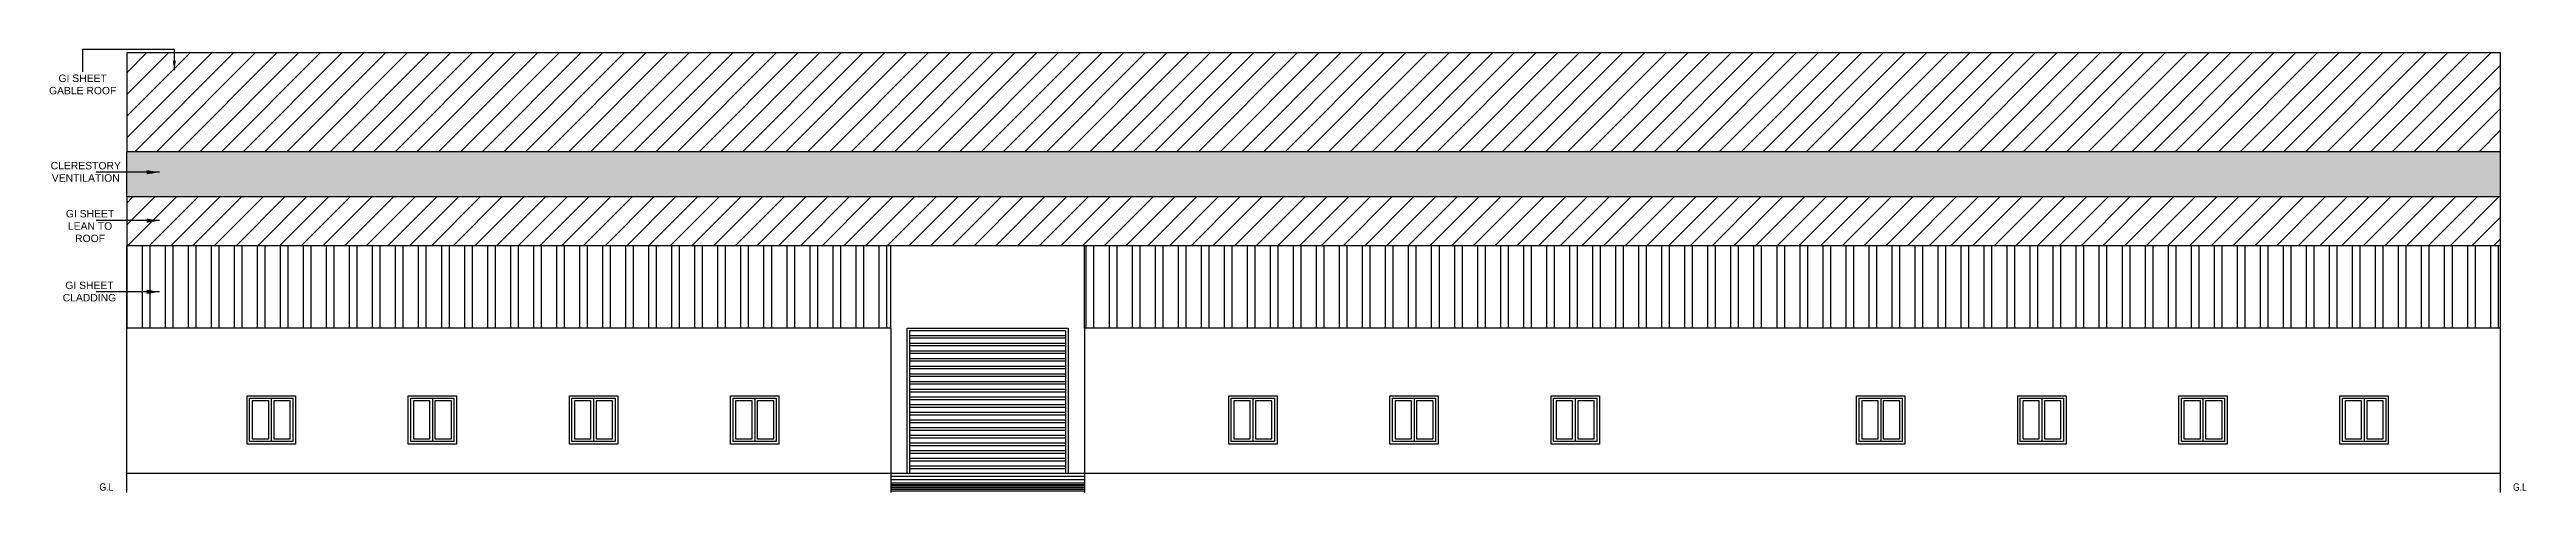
# Model space of a CAD drawing. Header units: metres. Extents: x -488 to 4759, y 38 to 2071.
# Drawn here: x 2931.8 to 3008.7, y 120.5 to 134.2 of the extents above; entities that cross this region are included whole.
import ezdxf

# ---------------------------------------------------------------- set-up
doc = ezdxf.new("R2010")
doc.units = ezdxf.units.M
doc.header["$MEASUREMENT"] = 0
doc.styles.add('2', font='swissc.ttf', dxfattribs={"height": 0.23})
doc.styles.add('Arial narrow 0.2m', font='ARIALN.TTF', dxfattribs={"height": 0.35})
doc.styles.add('sa1', font='', dxfattribs={"height": 72})
doc.styles.get('sa1').set_extended_font_data('Abadi MT Condensed Light')
doc.dimstyles.new('size 0.2m', dxfattribs={"dimtxt": 0.35, "dimasz": 0.15, "dimexe": 0.15, "dimexo": 0.1, "dimgap": 0.05, "dimtad": 1, "dimtoh": 1, "dimdsep": 46, "dimtxsty": 'Arial narrow 0.2m', "dimblk": 'OBLIQUE', "dimcen": 0.15, "dimse1": 1, "dimse2": 1, "dimclrd": 251, "dimclrt": 47, "dimadec": 0, "dimazin": 0, "dimtfac": 1, "dimtmove": 1, "dimatfit": 3, "dimfxl": 0, "dimarcsym": 0})

msp = doc.modelspace()

# ---------------------------------------------------------------- texts
at = {"ltscale": 3.5, "char_height": 0.23, "attachment_point": 2, "style": 'sa1'}
for s, insert, width in [('{\\fArial|b0|i0|c0|p34;GI SHEET \\PGABLE ROOF}', (2932.86268, 133.47408), 5.7906846), ('{\\fArial|b0|i0|c0|p34;CLERESTORY\\PVENTILATION }', (2932.95828, 130.76409), 5.7906846), ('{\\fArial|b0|i0|c0|p34;GI SHEET \\PLEAN TO \\PROOF}', (2933.09147, 129.27358), 5.7906846), ('{\\fArial|b0|i0|c0|p34;GI SHEET \\PCLADDING}', (2933.07282, 127.05131), 1.8419886)]:
    msp.add_mtext(s, dxfattribs=dict(at, insert=insert, width=width))
at = {"lineweight": -2, "char_height": 0.23, "width": 0.3980792, "attachment_point": 1, "style": '2'}
for insert in [(2933.38594, 120.79407, 0.16795), (3008.27491, 120.79407, 0.16795)]:
    msp.add_mtext('G.L', dxfattribs=dict(at, insert=insert))

# ---------------------------------------------------------------- blocks, each defined once
blk = doc.blocks.new('_OBLIQUE')
at = {"color": 0, "linetype": 'ByBlock'}
blk.add_line((-0.5, -0.5), (0.5, 0.5), dxfattribs=at)

# ---------------------------------------------------------------- hatches: boundary and pattern name
h = msp.add_hatch()
h.set_pattern_fill('ANSI31', color=256, scale=0.15)
h.set_pattern_definition([(45, (2585.78447, 94.89846), (-0.3367596, 0.3367596), [])])
h.paths.add_polyline_path([(3007.88391, 129.6778), (2934.23531, 129.6778), (2934.23531, 128.16002), (3007.88391, 128.16002)])
h.paths.add_polyline_path([(2934.23531, 134.14269), (2934.23531, 131.07982), (3007.88391, 131.07982), (3007.88391, 134.14269)])
h = msp.add_hatch()
h.set_pattern_fill('HEX', color=256, scale=0.1)
h.set_pattern_definition([(0, (3113.4259, 99.36637), (0, 0.5499261), [0.3175, -0.635]), (120, (3113.4259, 99.36637), (-0.47625, -0.274963), [0.3175, -0.635]), (60, (3113.7434, 99.36637), (-0.47625, 0.274963), [0.3175, -0.635])])
h.paths.add_polyline_path([(2934.23531, 131.07982), (3007.88391, 131.07982), (3007.88391, 129.6778), (2934.23531, 129.6778)])
h = msp.add_hatch()
h.set_pattern_fill('ANSI32', color=256, scale=0.075, angle=45)
h.set_pattern_definition([(90, (3113.30866, 99.4124), (-0.714375, 1e-16), []), (90, (3113.5468, 99.6505), (-0.714375, 1e-16), [])])
h.paths.add_polyline_path([(2934.23531, 128.16002), (2957.94391, 128.16002), (2957.94391, 125.61182), (2934.23531, 125.61182)])
h.paths.add_polyline_path([(2963.94391, 128.16002), (3007.88391, 128.16002), (3007.88391, 125.61182), (2963.94391, 125.61182)])

# ---------------------------------------------------------------- linework, layer by layer
for p, q in [((3007.88391, 134.14269), (2934.23531, 134.14269)), ((2934.23531, 134.14269), (2934.23531, 131.07982)), ((3007.88391, 131.07982), (3007.88391, 134.14269)), ((2934.23531, 129.6778), (2934.23531, 131.07982)), ((3007.88391, 131.07982), (2934.23531, 131.07982)), ((3007.88391, 129.6778), (3007.88391, 131.07982)), ((3007.88391, 129.6778), (2934.23531, 129.6778)), ((2934.23531, 129.6778), (2934.23531, 128.16002)), ((3007.88391, 128.16002), (3007.88391, 129.6778)), ((3007.88391, 128.16002), (2934.23531, 128.16002)), ((3007.88391, 128.16002), (2934.23531, 128.16002)), ((2934.23531, 125.61182), (2934.23531, 128.16002)), ((2957.94391, 125.61182), (2957.94391, 128.16002)), ((2963.94391, 125.61182), (2963.94391, 128.16002)), ((3007.88391, 125.61182), (3007.88391, 128.16002)), ((2934.23531, 120.51182), (2934.23531, 125.61182)), ((2957.94391, 125.61182), (2934.23531, 125.61182)), ((2957.94391, 125.61182), (2957.94391, 120.51182)), ((2958.44391, 121.11182), (2958.44391, 125.61182)), ((2958.44391, 125.61182), (2963.44391, 125.61182)), ((2958.52391, 121.11182), (2958.52391, 125.53182)), ((2958.52391, 125.53182), (2963.36391, 125.53182)), ((2958.52391, 125.38373), (2963.36391, 125.38373)), ((2958.52391, 125.30436), (2963.36391, 125.30436)), ((2963.36391, 125.53182), (2963.36391, 121.11182)), ((2963.44391, 125.61182), (2963.44391, 121.11182)), ((2963.94391, 125.61182), (2963.94391, 120.51182)), ((3007.88391, 125.61182), (2963.94391, 125.61182)), ((3007.88391, 120.51182), (3007.88391, 125.61182)), ((2958.52391, 125.14561), (2963.36391, 125.14561)), ((2958.52391, 125.06623), (2963.36391, 125.06623)), ((2958.52391, 124.90748), (2963.36391, 124.90748)), ((2958.52391, 124.82811), (2963.36391, 124.82811)), ((2958.52391, 124.66936), (2963.36391, 124.66936)), ((2958.52391, 124.58998), (2963.36391, 124.58998)), ((2958.52391, 124.43123), (2963.36391, 124.43123)), ((2958.52391, 124.35186), (2963.36391, 124.35186)), ((2958.52391, 124.19311), (2963.36391, 124.19311)), ((2958.52391, 124.11373), (2963.36391, 124.11373)), ((2958.52391, 123.95498), (2963.36391, 123.95498)), ((2958.52391, 123.87561), (2963.36391, 123.87561)), ((2938.71391, 123.43182), (2938.71391, 122.09182)), ((2943.71391, 123.43182), (2943.71391, 122.09182)), ((2948.71391, 123.43182), (2948.71391, 122.09182)), ((2953.71391, 123.43182), (2953.71391, 122.09182)), ((2958.52391, 123.71686), (2963.36391, 123.71686)), ((2958.52391, 123.63748), (2963.36391, 123.63748)), ((2958.52391, 123.47873), (2963.36391, 123.47873)), ((2958.52391, 123.39936), (2963.36391, 123.39936)), ((2958.52391, 123.24061), (2963.36391, 123.24061)), ((2958.52391, 123.16123), (2963.36391, 123.16123)), ((2958.52391, 123.00248), (2963.36391, 123.00248)), ((2969.17391, 123.43182), (2969.17391, 122.09182)), ((2974.17391, 123.43182), (2974.17391, 122.09182)), ((2979.17391, 123.43182), (2979.17391, 122.09182)), ((2988.65391, 123.43182), (2988.65391, 122.09182)), ((2993.65391, 123.43182), (2993.65391, 122.09182)), ((2998.65391, 123.43182), (2998.65391, 122.09182)), ((3003.65391, 123.43182), (3003.65391, 122.09182)), ((2958.52391, 122.92311), (2963.36391, 122.92311)), ((2958.52391, 122.76436), (2963.36391, 122.76436)), ((2958.52391, 122.68498), (2963.36391, 122.68498)), ((2958.52391, 122.52623), (2963.36391, 122.52623)), ((2958.52391, 122.44686), (2963.36391, 122.44686)), ((2958.52391, 122.28811), (2963.36391, 122.28811)), ((2958.52391, 122.20873), (2963.36391, 122.20873)), ((2958.52391, 122.04998), (2963.36391, 122.04998)), ((2958.52391, 121.97061), (2963.36391, 121.97061)), ((2958.52391, 121.81186), (2963.36391, 121.81186)), ((2958.52391, 121.73248), (2963.36391, 121.73248)), ((2958.52391, 121.57373), (2963.36391, 121.57373)), ((2958.52391, 121.49436), (2963.36391, 121.49436)), ((2934.23531, 121.11182), (3007.88391, 121.11182)), ((2957.94391, 121.01182), (2963.94391, 121.01182)), ((2957.94391, 120.91182), (2963.94391, 120.91182)), ((2957.94391, 120.81182), (2963.94391, 120.81182)), ((2957.94391, 120.76182), (2963.94391, 120.76182)), ((2957.94391, 120.71182), (2963.94391, 120.71182)), ((2958.52391, 121.33561), (2963.36391, 121.33561)), ((2958.52391, 121.25623), (2963.36391, 121.25623)), ((2957.94391, 120.66182), (2963.94391, 120.66182)), ((2957.94391, 120.61182), (2963.94391, 120.61182)), ((2957.94391, 120.56182), (2963.94391, 120.56182))]:
    msp.add_line(p, q)
for points in [[(2937.96391, 123.51182), (2939.46391, 123.51182), (2939.46391, 122.01182), (2937.96391, 122.01182)], [(2938.04391, 123.43182), (2939.38391, 123.43182), (2939.38391, 122.09182), (2938.04391, 122.09182)], [(2938.63391, 123.35182), (2938.12391, 123.35182), (2938.12391, 122.17182), (2938.63391, 122.17182)], [(2939.30391, 123.35182), (2938.79391, 123.35182), (2938.79391, 122.17182), (2939.30391, 122.17182)], [(2942.96391, 123.51182), (2944.46391, 123.51182), (2944.46391, 122.01182), (2942.96391, 122.01182)], [(2943.04391, 123.43182), (2944.38391, 123.43182), (2944.38391, 122.09182), (2943.04391, 122.09182)], [(2943.63391, 123.35182), (2943.12391, 123.35182), (2943.12391, 122.17182), (2943.63391, 122.17182)], [(2944.30391, 123.35182), (2943.79391, 123.35182), (2943.79391, 122.17182), (2944.30391, 122.17182)], [(2947.96391, 123.51182), (2949.46391, 123.51182), (2949.46391, 122.01182), (2947.96391, 122.01182)], [(2948.04391, 123.43182), (2949.38391, 123.43182), (2949.38391, 122.09182), (2948.04391, 122.09182)], [(2948.63391, 123.35182), (2948.12391, 123.35182), (2948.12391, 122.17182), (2948.63391, 122.17182)], [(2949.30391, 123.35182), (2948.79391, 123.35182), (2948.79391, 122.17182), (2949.30391, 122.17182)], [(2952.96391, 123.51182), (2954.46391, 123.51182), (2954.46391, 122.01182), (2952.96391, 122.01182)], [(2953.04391, 123.43182), (2954.38391, 123.43182), (2954.38391, 122.09182), (2953.04391, 122.09182)], [(2953.63391, 123.35182), (2953.12391, 123.35182), (2953.12391, 122.17182), (2953.63391, 122.17182)], [(2954.30391, 123.35182), (2953.79391, 123.35182), (2953.79391, 122.17182), (2954.30391, 122.17182)], [(2968.42391, 123.51182), (2969.92391, 123.51182), (2969.92391, 122.01182), (2968.42391, 122.01182)], [(2968.50391, 123.43182), (2969.84391, 123.43182), (2969.84391, 122.09182), (2968.50391, 122.09182)], [(2969.09391, 123.35182), (2968.58391, 123.35182), (2968.58391, 122.17182), (2969.09391, 122.17182)], [(2969.76391, 123.35182), (2969.25391, 123.35182), (2969.25391, 122.17182), (2969.76391, 122.17182)], [(2973.42391, 123.51182), (2974.92391, 123.51182), (2974.92391, 122.01182), (2973.42391, 122.01182)], [(2973.50391, 123.43182), (2974.84391, 123.43182), (2974.84391, 122.09182), (2973.50391, 122.09182)], [(2974.09391, 123.35182), (2973.58391, 123.35182), (2973.58391, 122.17182), (2974.09391, 122.17182)], [(2974.76391, 123.35182), (2974.25391, 123.35182), (2974.25391, 122.17182), (2974.76391, 122.17182)], [(2978.42391, 123.51182), (2979.92391, 123.51182), (2979.92391, 122.01182), (2978.42391, 122.01182)], [(2978.50391, 123.43182), (2979.84391, 123.43182), (2979.84391, 122.09182), (2978.50391, 122.09182)], [(2979.09391, 123.35182), (2978.58391, 123.35182), (2978.58391, 122.17182), (2979.09391, 122.17182)], [(2979.76391, 123.35182), (2979.25391, 123.35182), (2979.25391, 122.17182), (2979.76391, 122.17182)], [(2987.90391, 123.51182), (2989.40391, 123.51182), (2989.40391, 122.01182), (2987.90391, 122.01182)], [(2987.98391, 123.43182), (2989.32391, 123.43182), (2989.32391, 122.09182), (2987.98391, 122.09182)], [(2988.57391, 123.35182), (2988.06391, 123.35182), (2988.06391, 122.17182), (2988.57391, 122.17182)], [(2989.24391, 123.35182), (2988.73391, 123.35182), (2988.73391, 122.17182), (2989.24391, 122.17182)], [(2992.90391, 123.51182), (2994.40391, 123.51182), (2994.40391, 122.01182), (2992.90391, 122.01182)], [(2992.98391, 123.43182), (2994.32391, 123.43182), (2994.32391, 122.09182), (2992.98391, 122.09182)], [(2993.57391, 123.35182), (2993.06391, 123.35182), (2993.06391, 122.17182), (2993.57391, 122.17182)], [(2994.24391, 123.35182), (2993.73391, 123.35182), (2993.73391, 122.17182), (2994.24391, 122.17182)], [(2997.90391, 123.51182), (2999.40391, 123.51182), (2999.40391, 122.01182), (2997.90391, 122.01182)], [(2997.98391, 123.43182), (2999.32391, 123.43182), (2999.32391, 122.09182), (2997.98391, 122.09182)], [(2998.57391, 123.35182), (2998.06391, 123.35182), (2998.06391, 122.17182), (2998.57391, 122.17182)], [(2999.24391, 123.35182), (2998.73391, 123.35182), (2998.73391, 122.17182), (2999.24391, 122.17182)], [(3002.90391, 123.51182), (3004.40391, 123.51182), (3004.40391, 122.01182), (3002.90391, 122.01182)], [(3002.98391, 123.43182), (3004.32391, 123.43182), (3004.32391, 122.09182), (3002.98391, 122.09182)], [(3003.57391, 123.35182), (3003.06391, 123.35182), (3003.06391, 122.17182), (3003.57391, 122.17182)], [(3004.24391, 123.35182), (3003.73391, 123.35182), (3003.73391, 122.17182), (3004.24391, 122.17182)]]:
    msp.add_lwpolyline(points, close=True)

msp.set_redraw_order([(e.dxf.handle, doc.entitydb.next_handle()) for e in msp.query("TEXT MTEXT ATTDEF DIMENSION ARC_DIMENSION")])  # texts and dimensions are drawn at this point

# ---------------------------------------------------------------- leaders
for points, override in [([(2935.70687, 133.60545), (2935.70687, 134.24875), (2932.86104, 134.24875), (2932.86104, 133.5613)], {"dimasz": 0.3, "dimgap": 0.05, "dimtad": 0, "dimclrd": 256}), ([(2935.24568, 130.44441), (2933.28064, 130.44441)], {"dimasz": 0.4, "dimtad": 0, "dimclrd": 256}), ([(2935.24568, 128.94206), (2933.28064, 128.94206)], {"dimasz": 0.4, "dimtad": 0, "dimclrd": 256}), ([(2935.24568, 126.7342), (2933.28064, 126.7342)], {"dimasz": 0.4, "dimtad": 0, "dimclrd": 256})]:
    msp.add_leader(points, dimstyle='size 0.2m', override=override)

doc.saveas('drawing.dxf')
